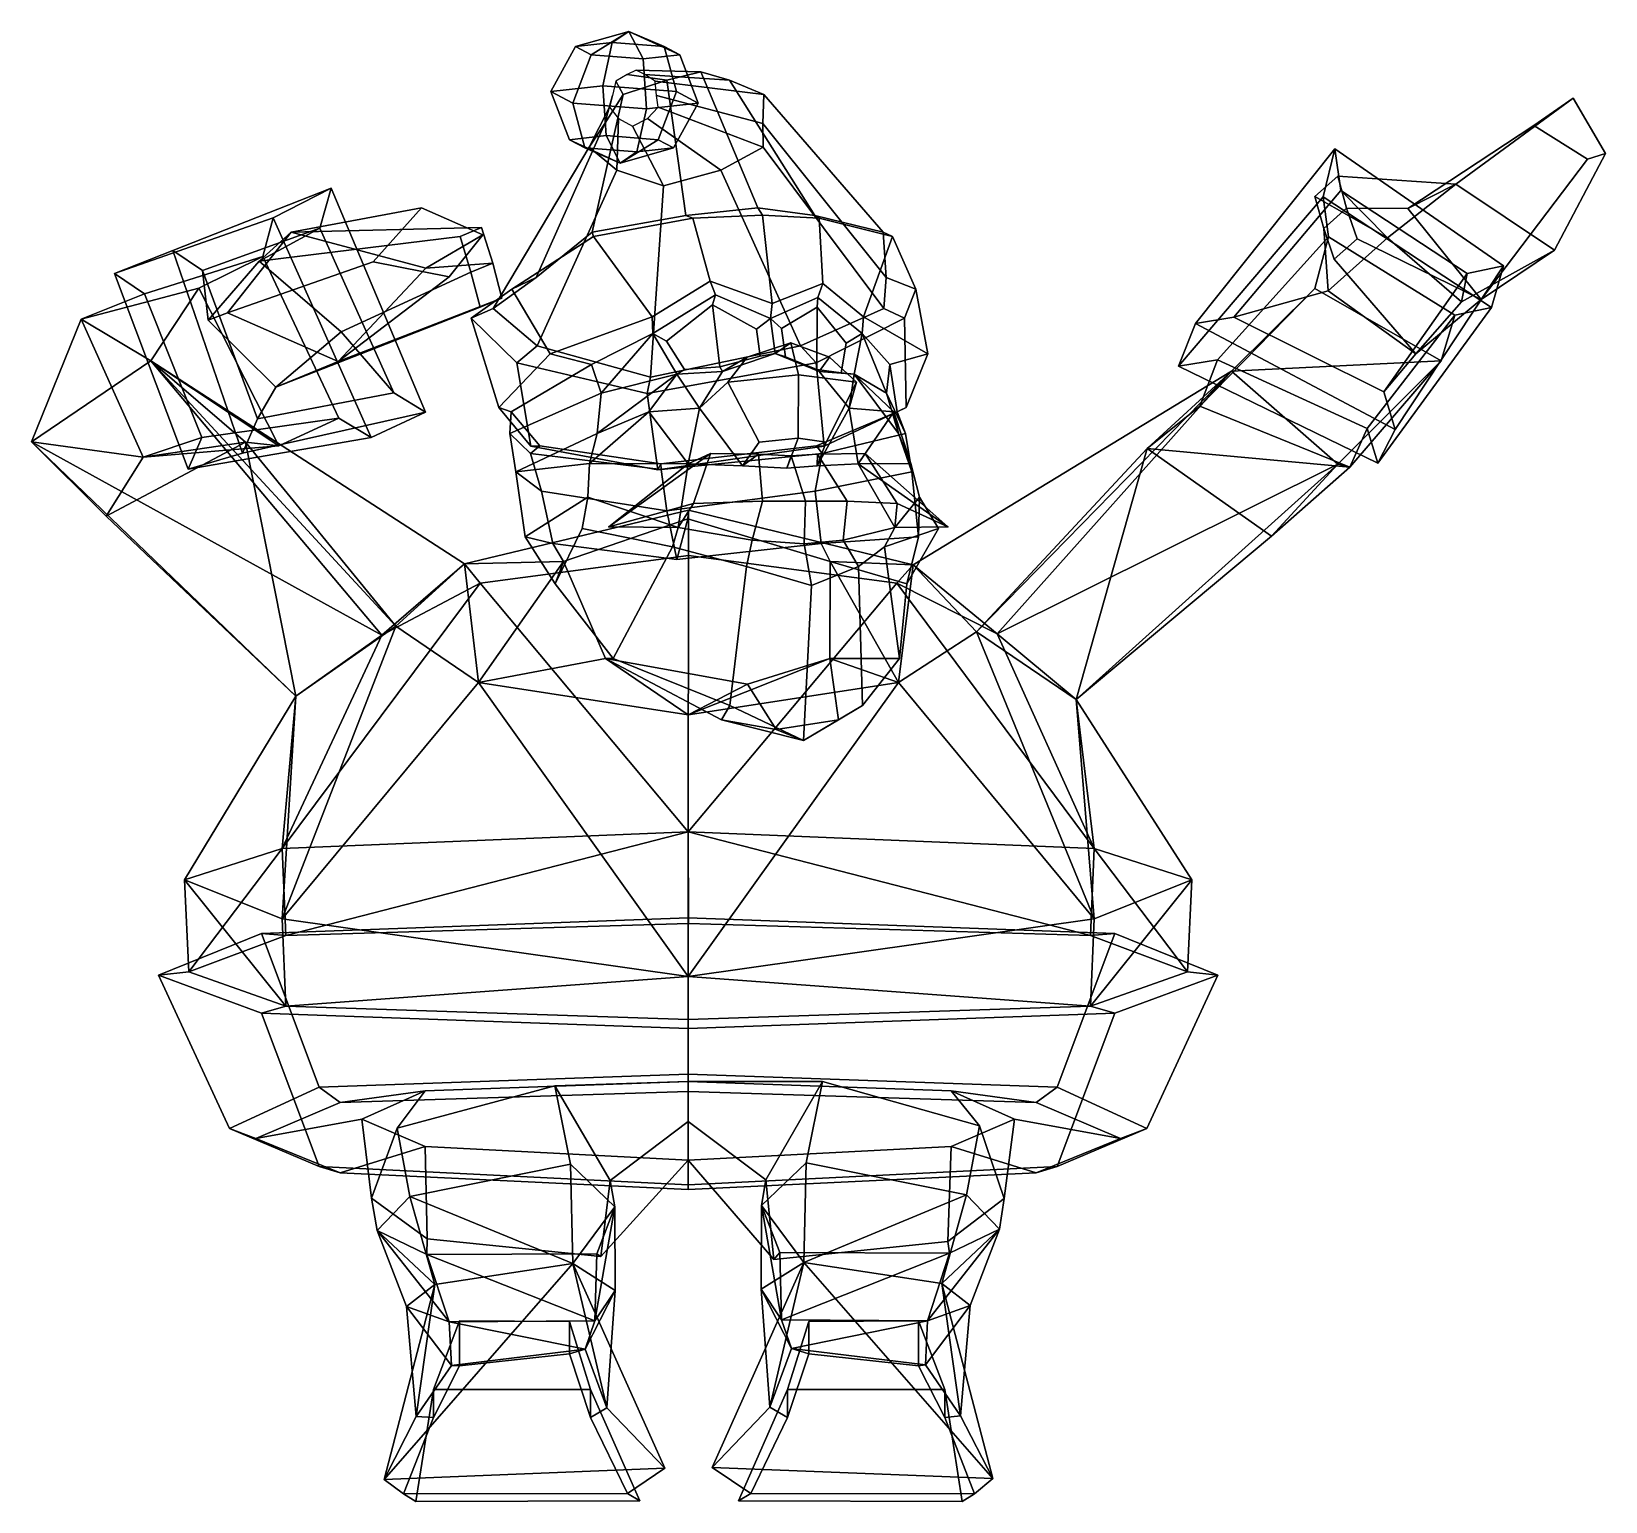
# Model space of a CAD drawing. Extents: x -199 to 273, y -153 to 288.
import ezdxf

# ---------------------------------------------------------------- set-up
doc = ezdxf.new("R2010")
doc.units = 0

msp = doc.modelspace()

# ---------------------------------------------------------------- linework, layer by layer
for p in [(-25.963408, 139.418396, 118.034439), (75.752831, 139.418396, 84.939636)]:
    msp.add_point(p)
for points in [[(-35.951122, 283.562225, -38.711441), (-24.957119, 284.786255, -50.157524), (-27.794477, 271.845337, -58.878101), (-43.342388, 270.114319, -42.69096)], [(-36.794025, 266.652283, -22.564676), (-31.320747, 281.114197, -24.480064), (-35.951122, 283.562225, -38.711441), (-43.342388, 270.114319, -42.69096)], [(-31.320747, 281.114197, -24.480064), (-19.945902, 288.11853, -34.755634), (-35.951122, 283.562225, -38.711441)], [(-19.945902, 288.11853, -34.755634), (-24.957119, 284.786255, -50.157524), (-35.951122, 283.562225, -38.711441)], [(-15.696351, 279.890198, -21.69471), (-19.945902, 288.11853, -34.755634), (-31.320747, 281.114197, -24.480064)], [(-9.332672, 283.562225, -47.372124), (-5.698225, 270.114319, -54.939011), (-27.794477, 271.845337, -58.878101), (-24.957119, 284.786255, -50.157524)], [(-19.945902, 288.11853, -34.755634), (-9.332672, 283.562225, -47.372124), (-24.957119, 284.786255, -50.157524)], [(-4.702298, 281.114197, -33.140743), (-9.332672, 283.562225, -47.372124), (-19.945902, 288.11853, -34.755634)], [(-15.696351, 279.890198, -21.69471), (-4.702298, 281.114197, -33.140743), (-19.945902, 288.11853, -34.755634)], [(0.850138, 266.652283, -34.812725), (-5.698225, 270.114319, -54.939011), (-9.332672, 283.562225, -47.372124), (-4.702298, 281.114197, -33.140743)], [(-14.69778, 264.921265, -18.625616), (-15.696351, 279.890198, -21.69471), (-31.320747, 281.114197, -24.480064), (-36.794025, 266.652283, -22.564676)], [(-14.69778, 264.921265, -18.625616), (0.850138, 266.652283, -34.812725), (-4.702298, 281.114197, -33.140743), (-15.696351, 279.890198, -21.69471)], [(-20.490242, 275.251221, -27.435873), (-23.898172, 273.167999, -26.806261), (-21.68276, 269.251221, 31.422081), (-8.62816, 273.516052, 31.888651)], [(-17.771894, 276.46698, -28.040659), (-20.490242, 275.251221, -27.435873), (-8.62816, 273.516052, 31.888651), (1.595791, 276.005035, 31.313269)], [(-17.771894, 276.46698, -28.040659), (1.595791, 276.005035, 31.313269), (10.200884, 273.516052, 25.76236), (-15.21811, 275.251221, -29.151234)], [(-15.21811, 275.251221, -29.151234), (10.200884, 273.516052, 25.76236), (20.481562, 269.251221, 17.703333), (-12.092162, 273.167999, -30.647509)], [(18.750036, 235.169708, 83.943459), (1.595791, 276.005035, 31.313269), (-8.62816, 273.516052, 31.888651), (-2.859135, 232.87384, 83.304245)], [(18.750036, 235.169708, 83.943459), (35.845871, 232.87384, 70.711029), (10.200884, 273.516052, 25.76236), (1.595791, 276.005035, 31.313269)], [(-47.760929, 214.264526, 57.985783), (-30.998922, 227.891998, 79.452774), (-21.68276, 269.251221, 31.422081), (-27.159079, 260.467041, 23.49448)], [(-37.789902, 255.652405, -44.362896), (-43.342388, 270.114319, -42.69096), (-27.794477, 271.845337, -58.878101), (-26.795897, 256.876404, -55.808979)], [(-36.794025, 266.652283, -22.564676), (-43.342388, 270.114319, -42.69096), (-37.789902, 255.652405, -44.362896), (-33.159527, 253.204346, -30.131517)], [(-30.998922, 227.891998, 79.452774), (-2.859135, 232.87384, 83.304245), (-8.62816, 273.516052, 31.888651), (-21.68276, 269.251221, 31.422081)], [(-11.171453, 255.652405, -53.023575), (-26.795897, 256.876404, -55.808979), (-27.794477, 271.845337, -58.878101), (-5.698225, 270.114319, -54.939011)], [(-23.898172, 273.167999, -26.806261), (-24.922058, 268.877228, -27.460102), (-27.159079, 260.467041, 23.49448), (-21.68276, 269.251221, 31.422081)], [(-12.092162, 273.167999, -30.647509), (20.481562, 269.251221, 17.703333), (20.244524, 260.467041, 8.071057), (-11.64905, 268.877228, -31.77866)], [(0.850138, 266.652283, -34.812725), (-6.541078, 253.204346, -38.792198), (-11.171453, 255.652405, -53.023575), (-5.698225, 270.114319, -54.939011)], [(56.331802, 227.891968, 51.038498), (20.481562, 269.251221, 17.703333), (10.200884, 273.516052, 25.76236), (35.845871, 232.87384, 70.711029)], [(57.252697, 214.264526, 23.818129), (20.244524, 260.467041, 8.071057), (20.481562, 269.251221, 17.703333), (56.331802, 227.891968, 51.038498)], [(-14.69778, 264.921265, -18.625616), (-36.794025, 266.652283, -22.564676), (-33.159527, 253.204346, -30.131517), (-17.53513, 251.980347, -27.346163)], [(-24.922058, 268.877228, -27.460102), (-25.827837, 265.416138, -27.961535), (-31.861748, 253.381348, 17.192545), (-27.159079, 260.467041, 23.49448)], [(-25.827837, 265.416138, -27.961535), (-23.121941, 262.032806, -29.620153), (-23.632622, 246.454895, 6.859118), (-31.861748, 253.381348, 17.192545)], [(-14.69778, 264.921265, -18.625616), (-17.53513, 251.980347, -27.346163), (-6.541078, 253.204346, -38.792198), (0.850138, 266.652283, -34.812725)], [(-11.211747, 265.416138, -32.717079), (20.338568, 253.381348, 0.208445), (7.604393, 246.454895, -3.304279), (-14.375578, 262.032806, -32.465904)], [(-11.64905, 268.877228, -31.77866), (20.244524, 260.467041, 8.071057), (20.338568, 253.381348, 0.208445), (-11.211747, 265.416138, -32.717079)], [(251.552094, 259.900269, 194.73558), (263.384033, 268.065033, 178.74704), (228.177902, 242.336243, 125.18074), (213.780548, 235.042969, 163.810028)], [(273.10199, 251.456757, 168.486389), (257.792389, 222.501099, 118.179802), (228.177902, 242.336243, 125.18074), (263.384033, 268.065033, 178.74704)], [(267.647644, 249.779297, 191.174179), (273.10199, 251.456757, 168.486389), (263.384033, 268.065033, 178.74704), (251.552094, 259.900269, 194.73558)], [(-60.695896, 205.01297, 39.071678), (-47.760929, 214.264526, 57.985783), (-27.159079, 260.467041, 23.49448), (-31.861748, 253.381348, 17.192545)], [(-23.121941, 262.032806, -29.620153), (-18.903021, 259.75351, -31.517149), (-9.531622, 241.788605, -2.88661), (-23.632622, 246.454895, 6.859118)], [(-14.375578, 262.032806, -32.465904), (7.604393, 246.454895, -3.304279), (-9.531622, 241.788605, -2.88661), (-18.903021, 259.75351, -31.517149)], [(56.581467, 205.01297, 0.913846), (20.338568, 253.381348, 0.208445), (20.244524, 260.467041, 8.071057), (57.252697, 214.264526, 23.818129)], [(267.647644, 249.779297, 191.174179), (251.552094, 259.900269, 194.73558), (213.780548, 235.042969, 163.810028), (235.778946, 207.675476, 146.784637)], [(-22.546337, 248.648041, -42.747993), (-37.789902, 255.652405, -44.362896), (-26.795897, 256.876404, -55.808979)], [(-33.159527, 253.204346, -30.131517), (-37.789902, 255.652405, -44.362896), (-22.546337, 248.648041, -42.747993)], [(-22.546337, 248.648041, -42.747993), (-26.795897, 256.876404, -55.808979), (-11.171453, 255.652405, -53.023575)], [(-6.541078, 253.204346, -38.792198), (-22.546337, 248.648041, -42.747993), (-11.171453, 255.652405, -53.023575)], [(-47.446213, 193.758972, 14.684131), (-60.695896, 205.01297, 39.071678), (-31.861748, 253.381348, 17.192545), (-23.632622, 246.454895, 6.859118)], [(-17.53513, 251.980347, -27.346163), (-33.159527, 253.204346, -30.131517), (-22.546337, 248.648041, -42.747993)], [(-17.53513, 251.980347, -27.346163), (-22.546337, 248.648041, -42.747993), (-6.541078, 253.204346, -38.792198)], [(31.518009, 193.758972, -11.007984), (7.604393, 246.454895, -3.304279), (20.338568, 253.381348, 0.208445), (56.581467, 205.01297, 0.913846)], [(144.927261, 187.713654, 112.695503), (150.013458, 200.457581, 142.844879), (191.863647, 252.878021, 114.101646), (188.325272, 238.468597, 85.303864)], [(150.013458, 200.457581, 142.844879), (161.553864, 202.343811, 140.444336), (193.675583, 240.353882, 119.117065), (191.863647, 252.878021, 114.101646)], [(242.46167, 217.797363, 122.676926), (238.885941, 205.336731, 92.198036), (188.325272, 238.468597, 85.303864), (191.863647, 252.878021, 114.101646)], [(242.46167, 217.797363, 122.676926), (191.863647, 252.878021, 114.101646), (193.675583, 240.353882, 119.117065), (231.590378, 215.480042, 125.165581)], [(267.647644, 249.779297, 191.174179), (235.778946, 207.675476, 146.784637), (257.792389, 222.501099, 118.179802), (273.10199, 251.456757, 168.486389)], [(-13.442734, 184.400635, -15.000404), (-47.446213, 193.758972, 14.684131), (-23.632622, 246.454895, 6.859118), (-9.531622, 241.788605, -2.88661)], [(-13.442734, 184.400635, -15.000404), (-9.531622, 241.788605, -2.88661), (7.604393, 246.454895, -3.304279), (31.518009, 193.758972, -11.007984)], [(-156.832352, 222.367035, 141.73111), (-109.33242, 241.126312, 106.288246), (-126.724213, 232.151001, 80.472885), (-174.358047, 215.519501, 114.473511)], [(-156.832352, 222.367035, 141.73111), (-147.961304, 216.38205, 137.828156), (-112.685654, 229.049591, 111.59864), (-109.33242, 241.126312, 106.288246)], [(-97.337936, 166.227997, 79.872833), (-126.724213, 232.151001, 80.472885), (-109.33242, 241.126312, 106.288246), (-81.050407, 173.86792, 107.686668)], [(-81.050407, 173.86792, 107.686668), (-109.33242, 241.126312, 106.288246), (-112.685654, 229.049591, 111.59864), (-90.550743, 179.64032, 112.036911)], [(195.369736, 235.141724, 178.241043), (192.754929, 244.672363, 172.617889), (185.865372, 238.568634, 163.521698), (188.572189, 229.02063, 169.060867)], [(192.754929, 244.672363, 172.617889), (228.177902, 242.336243, 125.18074), (207.659531, 226.208801, 104.443619), (185.865372, 238.568634, 163.521698)], [(195.369736, 235.141724, 178.241043), (213.780548, 235.042969, 163.810028), (228.177902, 242.336243, 125.18074), (192.754929, 244.672363, 172.617889)], [(257.792389, 222.501099, 118.179802), (229.8414, 206.972565, 102.564171), (207.659531, 226.208801, 104.443619), (228.177902, 242.336243, 125.18074)], [(144.927261, 187.713654, 112.695503), (188.325272, 238.468597, 85.303864), (189.976761, 226.500427, 90.10778), (156.680084, 189.596863, 110.266678)], [(189.856552, 210.332275, 130.386566), (207.659531, 226.208801, 104.443619), (193.675583, 240.353882, 119.117065), (161.553864, 202.343811, 140.444336)], [(188.572189, 229.02063, 169.060867), (185.865372, 238.568634, 163.521698), (207.659531, 226.208801, 104.443619), (189.856552, 210.332275, 130.386566)], [(238.885941, 205.336731, 92.198036), (227.860886, 202.947662, 94.738297), (189.976761, 226.500427, 90.10778), (188.325272, 238.468597, 85.303864)], [(229.8414, 206.972565, 102.564171), (231.590378, 215.480042, 125.165581), (193.675583, 240.353882, 119.117065), (207.659531, 226.208801, 104.443619)], [(-174.358047, 215.519501, 114.473511), (-126.724213, 232.151001, 80.472885), (-129.86084, 220.583588, 85.512657), (-165.367188, 209.4104, 110.529442)], [(-96.751877, 219.034973, 208.991348), (-82.178177, 235.229706, 208.046371), (-121.26741, 227.912659, 151.572632), (-140.392456, 203.693359, 170.733063)], [(-97.337936, 166.227997, 79.872833), (-107.018623, 172.068359, 84.316811), (-129.86084, 220.583588, 85.512657), (-126.724213, 232.151001, 80.472885)], [(-63.787167, 227.092529, 200.440552), (-80.887787, 217.080902, 149.368973), (-121.26741, 227.912659, 151.572632), (-82.178177, 235.229706, 208.046371)], [(-73.895844, 214.5177, 211.111679), (-63.787167, 227.092529, 200.440552), (-82.178177, 235.229706, 208.046371), (-96.751877, 219.034973, 208.991348)], [(-0.799409, 232.063049, 88.342857), (-2.859135, 232.87384, 83.304245), (-30.998922, 227.891998, 79.452774), (-30.592291, 226.606476, 84.832123)], [(4.424815, 213.192566, 96.565323), (-0.799409, 232.063049, 88.342857), (-30.592291, 226.606476, 84.832123), (-12.971241, 202.47403, 92.761864)], [(20.109034, 232.993958, 88.120308), (18.750036, 235.169708, 83.943459), (-2.859135, 232.87384, 83.304245), (-0.799409, 232.063049, 88.342857)], [(23.026712, 206.49411, 97.087746), (20.109034, 232.993958, 88.120308), (-0.799409, 232.063049, 88.342857), (4.424815, 213.192566, 96.565323)], [(20.109034, 232.993958, 88.120308), (37.145386, 232.063049, 75.996986), (35.845871, 232.87384, 70.711029), (18.750036, 235.169708, 83.943459)], [(23.026712, 206.49411, 97.087746), (38.237701, 212.455444, 85.846298), (37.145386, 232.063049, 75.996986), (20.109034, 232.993958, 88.120308)], [(37.145386, 232.063049, 75.996986), (59.168423, 226.606445, 55.627216), (56.331802, 227.891968, 51.038498), (35.845871, 232.87384, 70.711029)], [(38.237701, 212.455444, 85.846298), (50.439991, 202.47403, 72.130135), (59.168423, 226.606445, 55.627216), (37.145386, 232.063049, 75.996986)], [(198.548859, 225.911743, 183.27504), (195.369736, 235.141724, 178.241043), (188.572189, 229.02063, 169.060867), (191.647568, 219.788513, 174.14447)], [(198.548859, 225.911743, 183.27504), (235.778946, 207.675476, 146.784637), (213.780548, 235.042969, 163.810028), (195.369736, 235.141724, 178.241043)], [(-146.263474, 201.529358, 132.596161), (-130.882889, 219.166199, 117.384453), (-112.685654, 229.049591, 111.59864), (-147.961304, 216.38205, 137.828156)], [(-140.392456, 203.693359, 170.733063), (-121.26741, 227.912659, 151.572632), (-130.882889, 219.166199, 117.384453), (-146.263474, 201.529358, 132.596161)], [(-64.161552, 229.312134, 135.840836), (-70.624504, 226.604767, 124.961372), (-130.882889, 219.166199, 117.384453), (-121.26741, 227.912659, 151.572632)], [(-106.30883, 197.936951, 109.453758), (-90.550743, 179.64032, 112.036911), (-112.685654, 229.049591, 111.59864), (-130.882889, 219.166199, 117.384453)], [(-60.779289, 218.58551, 137.51123), (-64.161552, 229.312134, 135.840836), (-121.26741, 227.912659, 151.572632), (-80.887787, 217.080902, 149.368973)], [(-73.895844, 214.5177, 211.111679), (-107.200272, 189.110352, 156.302429), (-80.887787, 217.080902, 149.368973), (-63.787167, 227.092529, 200.440552)], [(-60.779289, 218.58551, 137.51123), (-67.355263, 215.856628, 126.682571), (-70.624504, 226.604767, 124.961372), (-64.161552, 229.312134, 135.840836)], [(-30.592291, 226.606476, 84.832123), (-30.998922, 227.891998, 79.452774), (-47.760929, 214.264526, 57.985783), (-55.13361, 210.829346, 62.910789)], [(59.168423, 226.606445, 55.627216), (66.111877, 210.829346, 23.461872), (57.252697, 214.264526, 23.818129), (56.331802, 227.891968, 51.038498)], [(191.647568, 219.788513, 174.14447), (188.572189, 229.02063, 169.060867), (189.856552, 210.332275, 130.386566), (216.133423, 191.419983, 125.332909)], [(-152.253784, 156.782837, 116.469276), (-135.923782, 161.588318, 146.098541), (-156.832352, 222.367035, 141.73111), (-174.358047, 215.519501, 114.473511)], [(-135.923782, 161.588318, 146.098541), (-131.420151, 171.835754, 140.563721), (-147.961304, 216.38205, 137.828156), (-156.832352, 222.367035, 141.73111)], [(-67.355263, 215.856628, 126.682571), (-106.30883, 197.936951, 109.453758), (-130.882889, 219.166199, 117.384453), (-70.624504, 226.604767, 124.961372)], [(-12.971241, 202.47403, 92.761864), (-30.592291, 226.606476, 84.832123), (-55.13361, 210.829346, 62.910789), (-43.556625, 191.339111, 85.039993)], [(50.439991, 202.47403, 72.130135), (69.77298, 191.339111, 48.166618), (66.111877, 210.829346, 23.461872), (59.168423, 226.606445, 55.627216)], [(185.844055, 211.021606, 57.695213), (151.364822, 175.695129, 77.355469), (156.680084, 189.596863, 110.266678), (189.976761, 226.500427, 90.10778)], [(227.860886, 202.947662, 94.738297), (223.793579, 189.280029, 61.554836), (185.844055, 211.021606, 57.695213), (189.976761, 226.500427, 90.10778)], [(198.548859, 225.911743, 183.27504), (191.647568, 219.788513, 174.14447), (216.133423, 191.419983, 125.332909), (235.778946, 207.675476, 146.784637)], [(235.778946, 207.675476, 146.784637), (216.133423, 191.419983, 125.332909), (229.8414, 206.972565, 102.564171), (257.792389, 222.501099, 118.179802)], [(-165.367188, 209.4104, 110.529442), (-129.86084, 220.583588, 85.512657), (-149.051025, 211.124329, 56.366371), (-184.349777, 201.80719, 80.757942)], [(-149.051025, 211.124329, 56.366371), (-129.86084, 220.583588, 85.512657), (-107.018623, 172.068359, 84.316811), (-124.978241, 163.810455, 54.085747)], [(-73.895844, 214.5177, 211.111679), (-96.751877, 219.034973, 208.991348), (-140.392456, 203.693359, 170.733063), (-107.200272, 189.110352, 156.302429)], [(-58.121632, 208.130554, 139.577957), (-60.779289, 218.58551, 137.51123), (-80.887787, 217.080902, 149.368973), (-107.200272, 189.110352, 156.302429)], [(-58.121632, 208.130554, 139.577957), (-64.613922, 205.413269, 128.67128), (-67.355263, 215.856628, 126.682571), (-60.779289, 218.58551, 137.51123)], [(204.776154, 158.608582, 116.602448), (238.885941, 205.336731, 92.198036), (242.46167, 217.797363, 122.676926), (209.95903, 168.708191, 148.832718)], [(209.95903, 168.708191, 148.832718), (242.46167, 217.797363, 122.676926), (231.590378, 215.480042, 125.165581), (206.568573, 179.947632, 144.57753)], [(-152.253784, 156.782837, 116.469276), (-174.358047, 215.519501, 114.473511), (-165.367188, 209.4104, 110.529442), (-148.072754, 166.262878, 111.339851)], [(-125.878021, 181.366272, 127.024582), (-146.263474, 201.529358, 132.596161), (-147.961304, 216.38205, 137.828156), (-131.420151, 171.835754, 140.563721)], [(-64.613922, 205.413269, 128.67128), (-125.878021, 181.366272, 127.024582), (-106.30883, 197.936951, 109.453758), (-67.355263, 215.856628, 126.682571)], [(-55.13361, 210.829346, 62.910789), (-47.760929, 214.264526, 57.985783), (-60.695896, 205.01297, 39.071678), (-67.332924, 202.045624, 40.459824)], [(4.424815, 213.192566, 96.565323), (-12.971241, 202.47403, 92.761864), (-12.764724, 197.465332, 92.423622), (5.973932, 209.040161, 96.112175)], [(23.026712, 206.49411, 97.087746), (4.424815, 213.192566, 96.565323), (5.973932, 209.040161, 96.112175), (22.498066, 201.997314, 95.462959)], [(66.111877, 210.829346, 23.461872), (62.764626, 202.045593, -1.869237), (56.581467, 205.01297, 0.913846), (57.252697, 214.264526, 23.818129)], [(216.133423, 191.419983, 125.332909), (206.568573, 179.947632, 144.57753), (231.590378, 215.480042, 125.165581), (229.8414, 206.972565, 102.564171)], [(-184.349777, 201.80719, 80.757942), (-149.051025, 211.124329, 56.366371), (-163.431305, 189.297363, 9.619323)], [(-165.754318, 160.345703, 80.310242), (-148.072754, 166.262878, 111.339851), (-165.367188, 209.4104, 110.529442), (-184.349777, 201.80719, 80.757942)], [(-124.978241, 163.810455, 54.085747), (-163.431305, 189.297363, 9.619323), (-149.051025, 211.124329, 56.366371)], [(-58.121632, 208.130554, 139.577957), (-107.200272, 189.110352, 156.302429), (-125.878021, 181.366272, 127.024582), (-64.613922, 205.413269, 128.67128)], [(-43.556625, 191.339111, 85.039993), (-55.13361, 210.829346, 62.910789), (-67.332924, 202.045624, 40.459824), (-58.997234, 175.321198, 52.785614)], [(5.158547, 206.059479, 94.466522), (5.973932, 209.040161, 96.112175), (-12.764724, 197.465332, 92.423622), (-8.720518, 195.23233, 91.488487)], [(5.158547, 206.059479, 94.466522), (18.300829, 198.826508, 94.479553), (22.498066, 201.997314, 95.462959), (5.973932, 209.040161, 96.112175)], [(23.026712, 206.49411, 97.087746), (22.498066, 201.997314, 95.462959), (36.711391, 208.295227, 86.369553), (38.237701, 212.455444, 85.846298)], [(36.571854, 205.35321, 84.255844), (36.711391, 208.295227, 86.369553), (22.498066, 201.997314, 95.462959), (25.799875, 198.99353, 92.188065)], [(36.571854, 205.35321, 84.255844), (45.251499, 194.555786, 71.312683), (50.073975, 197.465332, 71.978172), (36.711391, 208.295227, 86.369553)], [(38.237701, 212.455444, 85.846298), (36.711391, 208.295227, 86.369553), (50.073975, 197.465332, 71.978172), (50.439991, 202.47403, 72.130135)], [(69.77298, 191.339111, 48.166618), (63.277782, 175.321167, 13.001725), (62.764626, 202.045593, -1.869237), (66.111877, 210.829346, 23.461872)], [(151.364822, 175.695129, 77.355469), (185.844055, 211.021606, 57.695213), (160.833786, 186.19696, 18.206865)], [(223.793579, 189.280029, 61.554836), (160.833786, 186.19696, 18.206865), (185.844055, 211.021606, 57.695213)], [(216.133423, 191.419983, 125.332909), (189.856552, 210.332275, 130.386566), (161.553864, 202.343811, 140.444336), (206.568573, 179.947632, 144.57753)], [(-107.200272, 189.110352, 156.302429), (-140.392456, 203.693359, 170.733063), (-146.263474, 201.529358, 132.596161), (-125.878021, 181.366272, 127.024582)], [(-67.332924, 202.045624, 40.459824), (-60.695896, 205.01297, 39.071678), (-47.446213, 193.758972, 14.684131), (-53.567886, 188.658569, 14.246729)], [(7.275013, 187.452759, 97.981972), (5.158547, 206.059479, 94.466522), (-8.720518, 195.23233, 91.488487), (-3.242964, 186.716309, 95.868622)], [(18.300829, 198.826508, 94.479553), (5.158547, 206.059479, 94.466522), (7.275013, 187.452759, 97.981972), (19.394369, 190.658264, 97.84053)], [(25.799875, 198.99353, 92.188065), (26.989008, 190.529236, 95.842842), (36.383125, 186.688171, 88.053551), (36.571854, 205.35321, 84.255844)], [(62.764626, 202.045593, -1.869237), (36.210278, 188.658569, -14.963853), (31.518009, 193.758972, -11.007984), (56.581467, 205.01297, 0.913846)], [(36.383125, 186.688171, 88.053551), (43.738686, 185.633057, 78.875565), (45.251499, 194.555786, 71.312683), (36.571854, 205.35321, 84.255844)], [(204.776154, 158.608582, 116.602448), (201.623215, 169.011719, 112.665916), (227.860886, 202.947662, 94.738297), (238.885941, 205.336731, 92.198036)], [(-184.349777, 201.80719, 80.757942), (-163.431305, 189.297363, 9.619323), (-199.239136, 164.976105, 7.970824)], [(-165.754318, 160.345703, 80.310242), (-184.349777, 201.80719, 80.757942), (-199.239136, 164.976105, 7.970824)], [(-58.997234, 175.321198, 52.785614), (-67.332924, 202.045624, 40.459824), (-53.567886, 188.658569, 14.246729), (-49.421162, 163.718536, 24.015547)], [(-31.191227, 188.137512, 82.606567), (-12.764724, 197.465332, 92.423622), (-12.971241, 202.47403, 92.761864), (-43.556625, 191.339111, 85.039993)], [(19.394369, 190.658264, 97.84053), (23.894039, 191.436829, 99.753456), (22.498066, 201.997314, 95.462959), (18.300829, 198.826508, 94.479553)], [(26.989008, 190.529236, 95.842842), (25.799875, 198.99353, 92.188065), (22.498066, 201.997314, 95.462959), (23.894039, 191.436829, 99.753456)], [(63.277782, 175.321167, 13.001725), (38.605782, 163.718506, -4.625251), (36.210278, 188.658569, -14.963853), (62.764626, 202.045593, -1.869237)], [(58.34309, 188.137482, 53.475327), (69.77298, 191.339111, 48.166618), (50.439991, 202.47403, 72.130135), (50.073975, 197.465332, 71.978172)], [(204.776154, 158.608582, 116.602448), (209.95903, 168.708191, 148.832718), (150.013458, 200.457581, 142.844879), (144.927261, 187.713654, 112.695503)], [(209.95903, 168.708191, 148.832718), (206.568573, 179.947632, 144.57753), (161.553864, 202.343811, 140.444336), (150.013458, 200.457581, 142.844879)], [(196.372299, 157.400146, 78.782494), (223.793579, 189.280029, 61.554836), (227.860886, 202.947662, 94.738297), (201.623215, 169.011719, 112.665916)], [(-125.878021, 181.366272, 127.024582), (-131.420151, 171.835754, 140.563721), (-90.550743, 179.64032, 112.036911), (-106.30883, 197.936951, 109.453758)], [(-53.567886, 188.658569, 14.246729), (-47.446213, 193.758972, 14.684131), (-13.442734, 184.400635, -15.000404), (-14.433419, 179.515503, -18.045258)], [(-28.290569, 179.592773, 84.964264), (-12.764724, 197.465332, 92.423622), (-31.191227, 188.137512, 82.606567)], [(-5.545438, 185.32843, 98.223763), (-12.764724, 197.465332, 92.423622), (-28.290569, 179.592773, 84.964264)], [(36.210278, 188.658569, -14.963853), (-14.433419, 179.515503, -18.045258), (-13.442734, 184.400635, -15.000404), (31.518009, 193.758972, -11.007984)], [(-3.242964, 186.716309, 95.868622), (-8.720518, 195.23233, 91.488487), (-12.764724, 197.465332, 92.423622), (-5.545438, 185.32843, 98.223763)], [(28.634365, 194.679077, 113.463898), (23.894039, 191.436829, 99.753456), (8.173409, 186.120056, 100.63385), (15.539641, 190.39679, 115.175934)], [(30.971468, 185.046631, 120.646942), (28.634365, 194.679077, 113.463898), (15.539641, 190.39679, 115.175934), (9.768861, 182.851013, 120.961258)], [(28.634365, 194.679077, 113.463898), (40.22945, 190.39679, 107.142761), (37.122913, 186.120056, 91.214722), (23.894039, 191.436829, 99.753456)], [(30.971468, 185.046631, 120.646942), (48.299671, 182.851013, 108.424721), (40.22945, 190.39679, 107.142761), (28.634365, 194.679077, 113.463898)], [(43.738686, 185.633057, 78.875565), (47.649868, 185.32843, 80.915924), (50.073975, 197.465332, 71.978172), (45.251499, 194.555786, 71.312683)], [(47.649868, 185.32843, 80.915924), (57.385124, 179.592773, 57.088478), (50.073975, 197.465332, 71.978172)], [(57.385124, 179.592773, 57.088478), (58.34309, 188.137482, 53.475327), (50.073975, 197.465332, 71.978172)], [(-94.120323, 106.974518, -34.266731), (-199.239136, 164.976105, 7.970824), (-163.431305, 189.297363, 9.619323)], [(-89.87104, 109.675415, 43.392479), (-69.263672, 128.384094, -7.524979), (-163.431305, 189.297363, 9.619323)], [(-89.87104, 109.675415, 43.392479), (-163.431305, 189.297363, 9.619323), (-134.976593, 164.890808, 46.469345)], [(-94.120323, 106.974518, -34.266731), (-163.431305, 189.297363, 9.619323), (-69.263672, 128.384094, -7.524979)], [(-124.978241, 163.810455, 54.085747), (-134.976593, 164.890808, 46.469345), (-163.431305, 189.297363, 9.619323)], [(-43.556625, 191.339111, 85.039993), (-58.997234, 175.321198, 52.785614), (-55.271378, 173.933105, 53.249348), (-31.191227, 188.137512, 82.606567)], [(9.768861, 182.851013, 120.961258), (15.539641, 190.39679, 115.175934), (8.173409, 186.120056, 100.63385), (1.267743, 175.069061, 106.525848)], [(7.275013, 187.452759, 97.981972), (8.173409, 186.120056, 100.63385), (23.894039, 191.436829, 99.753456), (19.394369, 190.658264, 97.84053)], [(36.383125, 186.688171, 88.053551), (26.989008, 190.529236, 95.842842), (23.894039, 191.436829, 99.753456), (37.122913, 186.120056, 91.214722)], [(48.299671, 182.851013, 108.424721), (46.173515, 175.069061, 91.915131), (37.122913, 186.120056, 91.214722), (40.22945, 190.39679, 107.142761)], [(69.77298, 191.339111, 48.166618), (58.34309, 188.137482, 53.475327), (60.538143, 173.933075, 15.5691), (63.277782, 175.321167, 13.001725)], [(204.776154, 158.608582, 116.602448), (144.927261, 187.713654, 112.695503), (156.680084, 189.596863, 110.266678), (201.623215, 169.011719, 112.665916)], [(151.364822, 175.695129, 77.355469), (196.372299, 157.400146, 78.782494), (201.623215, 169.011719, 112.665916), (156.680084, 189.596863, 110.266678)], [(223.793579, 189.280029, 61.554836), (192.738113, 158.224976, 10.307964), (160.833786, 186.19696, 18.206865)], [(196.372299, 157.400146, 78.782494), (192.738113, 158.224976, 10.307964), (223.793579, 189.280029, 61.554836)], [(-31.191227, 188.137512, 82.606567), (-55.271378, 173.933105, 53.249348), (-55.719292, 167.458862, 56.873341), (-28.290569, 179.592773, 84.964264)], [(-49.421162, 163.718536, 24.015547), (-53.567886, 188.658569, 14.246729), (-14.433419, 179.515503, -18.045258), (-11.296726, 156.576477, -8.40469)], [(-29.520704, 167.428284, 89.299911), (-5.545438, 185.32843, 98.223763), (-28.290569, 179.592773, 84.964264)], [(-13.947051, 173.973206, 108.399422), (-5.545438, 185.32843, 98.223763), (-29.520704, 167.428284, 89.299911)], [(38.605782, 163.718506, -4.625251), (-11.296726, 156.576477, -8.40469), (-14.433419, 179.515503, -18.045258), (36.210278, 188.658569, -14.963853)], [(-13.947051, 173.973206, 108.399422), (1.267743, 175.069061, 106.525848), (-5.545438, 185.32843, 98.223763)], [(7.275013, 187.452759, 97.981972), (-3.242964, 186.716309, 95.868622), (-5.545438, 185.32843, 98.223763), (8.173409, 186.120056, 100.63385)], [(1.267743, 175.069061, 106.525848), (8.173409, 186.120056, 100.63385), (-5.545438, 185.32843, 98.223763)], [(30.832495, 166.075378, 120.21981), (30.971468, 185.046631, 120.646942), (9.768861, 182.851013, 120.961258), (19.151443, 164.913483, 118.471992)], [(30.832495, 166.075378, 120.21981), (39.248665, 164.913483, 111.933083), (48.299671, 182.851013, 108.424721), (30.971468, 185.046631, 120.646942)], [(36.383125, 186.688171, 88.053551), (37.122913, 186.120056, 91.214722), (47.649868, 185.32843, 80.915924), (43.738686, 185.633057, 78.875565)], [(46.173515, 175.069061, 91.915131), (47.649868, 185.32843, 80.915924), (37.122913, 186.120056, 91.214722)], [(59.577827, 173.973206, 84.477074), (47.649868, 185.32843, 80.915924), (46.173515, 175.069061, 91.915131)], [(59.577827, 173.973206, 84.477074), (60.930996, 167.428284, 59.870182), (47.649868, 185.32843, 80.915924)], [(60.930996, 167.428284, 59.870182), (57.385124, 179.592773, 57.088478), (47.649868, 185.32843, 80.915924)], [(58.34309, 188.137482, 53.475327), (57.385124, 179.592773, 57.088478), (63.03278, 167.458832, 18.235689), (60.538143, 173.933075, 15.5691)], [(84.319771, 107.925964, 43.377975), (160.833786, 186.19696, 18.206865), (65.315598, 128.096497, -7.980006)], [(90.584198, 107.318604, -35.080936), (65.315598, 128.096497, -7.980006), (160.833786, 186.19696, 18.206865)], [(84.319771, 107.925964, 43.377975), (135.605026, 162.980286, 57.748024), (160.833786, 186.19696, 18.206865)], [(90.584198, 107.318604, -35.080936), (160.833786, 186.19696, 18.206865), (192.738113, 158.224976, 10.307964)], [(151.364822, 175.695129, 77.355469), (160.833786, 186.19696, 18.206865), (135.605026, 162.980286, 57.748024)], [(-135.923782, 161.588318, 146.098541), (-81.050407, 173.86792, 107.686668), (-90.550743, 179.64032, 112.036911), (-131.420151, 171.835754, 140.563721)], [(-28.290569, 179.592773, 84.964264), (-55.719292, 167.458862, 56.873341), (-53.868076, 155.939209, 62.635426), (-29.520704, 167.428284, 89.299911)], [(19.151443, 164.913483, 118.471992), (9.768861, 182.851013, 120.961258), (1.267743, 175.069061, 106.525848), (14.139259, 157.797485, 107.886833)], [(39.248665, 164.913483, 111.933083), (36.567173, 157.797485, 100.5896), (46.173515, 175.069061, 91.915131), (48.299671, 182.851013, 108.424721)], [(57.385124, 179.592773, 57.088478), (60.930996, 167.428284, 59.870182), (64.926605, 155.939209, 23.983912), (63.03278, 167.458832, 18.235689)], [(-58.997234, 175.321198, 52.785614), (-49.421162, 163.718536, 24.015547), (-46.646965, 163.771667, 23.94569), (-55.271378, 173.933105, 53.249348)], [(-2.195008, 158.365479, 106.304352), (1.267743, 175.069061, 106.525848), (-13.947051, 173.973206, 108.399422)], [(14.139259, 157.797485, 107.886833), (1.267743, 175.069061, 106.525848), (-2.195008, 158.365479, 106.304352)], [(63.277782, 175.321167, 13.001725), (60.538143, 173.933075, 15.5691), (36.321617, 163.771667, -3.049299), (38.605782, 163.718506, -4.625251)], [(36.567173, 157.797485, 100.5896), (48.842968, 158.365479, 89.698433), (46.173515, 175.069061, 91.915131)], [(48.842968, 158.365479, 89.698433), (59.577827, 173.973206, 84.477074), (46.173515, 175.069061, 91.915131)], [(196.372299, 157.400146, 78.782494), (151.364822, 175.695129, 77.355469), (135.605026, 162.980286, 57.748024)], [(-124.978241, 163.810455, 54.085747), (-107.018623, 172.068359, 84.316811), (-148.072754, 166.262878, 111.339851), (-165.754318, 160.345703, 80.310242)], [(-152.253784, 156.782837, 116.469276), (-97.337936, 166.227997, 79.872833), (-81.050407, 173.86792, 107.686668), (-135.923782, 161.588318, 146.098541)], [(-152.253784, 156.782837, 116.469276), (-148.072754, 166.262878, 111.339851), (-107.018623, 172.068359, 84.316811), (-97.337936, 166.227997, 79.872833)], [(-55.719292, 167.458862, 56.873341), (-55.271378, 173.933105, 53.249348), (-46.646965, 163.771667, 23.94569), (-49.452354, 161.496765, 23.009678)], [(-31.812853, 158.443909, 92.446663), (-13.947051, 173.973206, 108.399422), (-29.520704, 167.428284, 89.299911)], [(-2.195008, 158.365479, 106.304352), (-13.947051, 173.973206, 108.399422), (-31.812853, 158.443909, 92.446663)], [(63.03278, 167.458832, 18.235689), (38.039104, 161.496765, -5.456893), (36.321617, 163.771667, -3.049299), (60.538143, 173.933075, 15.5691)], [(48.842968, 158.365479, 89.698433), (64.635956, 158.443909, 61.065689), (59.577827, 173.973206, 84.477074)], [(64.635956, 158.443909, 61.065689), (60.930996, 167.428284, 59.870182), (59.577827, 173.973206, 84.477074)], [(-53.868076, 155.939209, 62.635426), (-55.719292, 167.458862, 56.873341), (-49.452354, 161.496765, 23.009678), (-46.142712, 150.210297, 24.058168)], [(-29.520704, 167.428284, 89.299911), (-53.868076, 155.939209, 62.635426), (-31.812853, 158.443909, 92.446663)], [(30.832495, 166.075378, 120.21981), (19.151443, 164.913483, 118.471992), (14.139259, 157.797485, 107.886833), (27.402752, 157.080139, 110.537422)], [(30.832495, 166.075378, 120.21981), (27.402752, 157.080139, 110.537422), (36.567173, 157.797485, 100.5896), (39.248665, 164.913483, 111.933083)], [(64.926605, 155.939209, 23.983912), (35.980083, 150.210297, -2.661632), (38.039104, 161.496765, -5.456893), (63.03278, 167.458832, 18.235689)], [(60.930996, 167.428284, 59.870182), (64.635956, 158.443909, 61.065689), (64.926605, 155.939209, 23.983912)], [(-119.876938, 88.627914, 9.21231), (-199.239136, 164.976105, 7.970824), (-94.120323, 106.974518, -34.266731)], [(-176.783234, 142.647705, 39.544746), (-199.239136, 164.976105, 7.970824), (-119.876938, 88.627914, 9.21231)], [(-165.754318, 160.345703, 80.310242), (-199.239136, 164.976105, 7.970824), (-176.783234, 142.647705, 39.544746)], [(-176.783234, 142.647705, 39.544746), (-119.876938, 88.627914, 9.21231), (-134.976593, 164.890808, 46.469345)], [(-165.754318, 160.345703, 80.310242), (-176.783234, 142.647705, 39.544746), (-134.976593, 164.890808, 46.469345)], [(-165.754318, 160.345703, 80.310242), (-134.976593, 164.890808, 46.469345), (-124.978241, 163.810455, 54.085747)], [(-119.876938, 88.627914, 9.21231), (-89.87104, 109.675415, 43.392479), (-134.976593, 164.890808, 46.469345)], [(-49.452354, 161.496765, 23.009678), (-46.646965, 163.771667, 23.94569), (-10.35957, 158.324707, -5.524357), (-10.267829, 156.687897, -5.242394)], [(-46.142712, 150.210297, 24.058168), (-49.452354, 161.496765, 23.009678), (-10.267829, 156.687897, -5.242394), (-8.550637, 144.310913, 0.035345)], [(-49.421162, 163.718536, 24.015547), (-11.296726, 156.576477, -8.40469), (-10.35957, 158.324707, -5.524357), (-46.646965, 163.771667, 23.94569)], [(-0.529434, 146.43515, 128.41246), (4.491219, 161.452881, 118.989136), (-25.963408, 139.418396, 118.034439)], [(4.491219, 161.452881, 118.989136), (-2.195008, 158.365479, 106.304352), (-25.963408, 139.418396, 118.034439)], [(38.605782, 163.718506, -4.625251), (36.321617, 163.771667, -3.049299), (-10.35957, 158.324707, -5.524357), (-11.296726, 156.576477, -8.40469)], [(38.039104, 161.496765, -5.456893), (-10.267829, 156.687897, -5.242394), (-10.35957, 158.324707, -5.524357), (36.321617, 163.771667, -3.049299)], [(35.980083, 150.210297, -2.661632), (-8.550637, 144.310913, 0.035345), (-10.267829, 156.687897, -5.242394), (38.039104, 161.496765, -5.456893)], [(4.491219, 161.452881, 118.989136), (18.924519, 161.247101, 114.49556), (14.139259, 157.797485, 107.886833), (-2.195008, 158.365479, 106.304352)], [(18.924519, 161.247101, 114.49556), (4.491219, 161.452881, 118.989136), (-0.529434, 146.43515, 128.41246), (20.110443, 147.133118, 131.306686)], [(28.718359, 160.803223, 114.580925), (27.402752, 157.080139, 110.537422), (14.139259, 157.797485, 107.886833), (18.924519, 161.247101, 114.49556)], [(20.110443, 147.133118, 131.306686), (33.041195, 147.159851, 127.867073), (28.718359, 160.803223, 114.580925), (18.924519, 161.247101, 114.49556)], [(28.718359, 160.803223, 114.580925), (36.586887, 161.247101, 108.748863), (36.567173, 157.797485, 100.5896), (27.402752, 157.080139, 110.537422)], [(45.520267, 147.133118, 123.039238), (36.586887, 161.247101, 108.748863), (28.718359, 160.803223, 114.580925), (33.041195, 147.159851, 127.867073)], [(50.901024, 161.452881, 103.889053), (48.842968, 158.365479, 89.698433), (36.567173, 157.797485, 100.5896), (36.586887, 161.247101, 108.748863)], [(36.586887, 161.247101, 108.748863), (45.520267, 147.133118, 123.039238), (60.505463, 146.43512, 108.553902), (50.901024, 161.452881, 103.889053)], [(50.901024, 161.452881, 103.889053), (75.752831, 139.418396, 84.939636), (48.842968, 158.365479, 89.698433)], [(60.505463, 146.43512, 108.553902), (75.752831, 139.418396, 84.939636), (50.901024, 161.452881, 103.889053)], [(114.270264, 87.66507, 8.295441), (135.605026, 162.980286, 57.748024), (84.319771, 107.925964, 43.377975)], [(172.836777, 136.715576, 43.846069), (135.605026, 162.980286, 57.748024), (114.270264, 87.66507, 8.295441)], [(196.372299, 157.400146, 78.782494), (135.605026, 162.980286, 57.748024), (172.836777, 136.715576, 43.846069)], [(-32.32476, 148.389709, 96.210815), (-31.812853, 158.443909, 92.446663), (-53.868076, 155.939209, 62.635426), (-51.047886, 136.429535, 69.852783)], [(-51.047886, 136.429535, 69.852783), (-53.868076, 155.939209, 62.635426), (-46.142712, 150.210297, 24.058168), (-42.832695, 134.486511, 31.596449)], [(-32.32476, 148.389709, 96.210815), (-5.137518, 139.234619, 120.887627), (-2.195008, 158.365479, 106.304352), (-31.812853, 158.443909, 92.446663)], [(-25.963408, 139.418396, 118.034439), (-2.195008, 158.365479, 106.304352), (-5.137518, 139.234619, 120.887627)], [(66.893303, 136.429504, 31.478966), (37.739578, 134.486481, 5.381134), (35.980083, 150.210297, -2.661632), (64.926605, 155.939209, 23.983912)], [(67.264816, 148.389709, 63.807953), (64.635956, 158.443909, 61.065689), (48.842968, 158.365479, 89.698433), (59.803421, 139.234619, 99.758179)], [(75.752831, 139.418396, 84.939636), (59.803421, 139.234619, 99.758179), (48.842968, 158.365479, 89.698433)], [(67.264816, 148.389709, 63.807953), (66.893303, 136.429504, 31.478966), (64.926605, 155.939209, 23.983912), (64.635956, 158.443909, 61.065689)], [(114.270264, 87.66507, 8.295441), (90.584198, 107.318604, -35.080936), (192.738113, 158.224976, 10.307964)], [(172.836777, 136.715576, 43.846069), (114.270264, 87.66507, 8.295441), (192.738113, 158.224976, 10.307964)], [(196.372299, 157.400146, 78.782494), (172.836777, 136.715576, 43.846069), (192.738113, 158.224976, 10.307964)], [(-42.087357, 122.355286, 76.356735), (-33.971016, 138.972473, 103.527077), (-32.32476, 148.389709, 96.210815), (-51.047886, 136.429535, 69.852783)], [(-42.832695, 134.486511, 31.596449), (-46.142712, 150.210297, 24.058168), (-8.550637, 144.310913, 0.035345), (-5.61295, 129.64563, 9.064279)], [(-32.32476, 148.389709, 96.210815), (-33.971016, 138.972473, 103.527077), (-6.903439, 133.421417, 113.18924), (-5.137518, 139.234619, 120.887627)], [(-5.137518, 139.234619, 120.887627), (-0.529434, 146.43515, 128.41246), (-25.963408, 139.418396, 118.034439)], [(37.739578, 134.486481, 5.381134), (-5.61295, 129.64563, 9.064279), (-8.550637, 144.310913, 0.035345), (35.980083, 150.210297, -2.661632)], [(20.110443, 147.133118, 131.306686), (-0.529434, 146.43515, 128.41246), (-5.137518, 139.234619, 120.887627), (16.984276, 135.417114, 125.027878)], [(33.041195, 147.159851, 127.867073), (20.110443, 147.133118, 131.306686), (16.984276, 135.417114, 125.027878), (32.599018, 134.392883, 126.508049)], [(33.041195, 147.159851, 127.867073), (32.599018, 134.392883, 126.508049), (44.353241, 135.417114, 116.123001), (45.520267, 147.133118, 123.039238)], [(45.520267, 147.133118, 123.039238), (44.353241, 135.417114, 116.123001), (59.803421, 139.234619, 99.758179), (60.505463, 146.43512, 108.553902)], [(67.264816, 148.389709, 63.807953), (59.803421, 139.234619, 99.758179), (56.701248, 133.421417, 92.494568), (72.901039, 138.972473, 68.754761)], [(59.803421, 139.234619, 99.758179), (75.752831, 139.418396, 84.939636), (60.505463, 146.43512, 108.553902)], [(63.475468, 122.355286, 42.010395), (66.893303, 136.429504, 31.478966), (67.264816, 148.389709, 63.807953), (72.901039, 138.972473, 68.754761)], [(-2.06549, 144.445679, -6.414336), (-2.053232, 130.871582, -56.939735), (-64.644432, 122.543671, -49.510532), (-69.263672, 128.384094, -7.524979)], [(-2.06549, 144.445679, -6.414336), (-69.263672, 128.384094, -7.524979), (-39.599972, 129.105225, 34.607464), (-2.273669, 141.85022, 6.304416)], [(-39.599972, 129.105225, 34.607464), (-42.832695, 134.486511, 31.596449), (-5.61295, 129.64563, 9.064279), (-2.273669, 141.85022, 6.304416)], [(40.44059, 129.105225, 25.743031), (-2.273669, 141.85022, 6.304416), (-5.61295, 129.64563, 9.064279), (37.739578, 134.486481, 5.381134)], [(-2.273669, 141.85022, 6.304416), (40.44059, 129.105225, 25.743031), (65.315598, 128.096497, -7.980006), (-2.06549, 144.445679, -6.414336)], [(-2.06549, 144.445679, -6.414336), (65.315598, 128.096497, -7.980006), (60.443241, 122.543671, -49.510529), (-2.053232, 130.871582, -56.939735)], [(-6.903439, 133.421417, 113.18924), (-33.971016, 138.972473, 103.527077), (-42.087357, 122.355286, 76.356735), (-24.661169, 99.959305, 96.416313)], [(15.333411, 127.595612, 130.531921), (16.984276, 135.417114, 125.027878), (-5.137518, 139.234619, 120.887627), (-6.903439, 133.421417, 113.18924)], [(48.926807, 127.595612, 119.601837), (56.701248, 133.421417, 92.494568), (59.803421, 139.234619, 99.758179), (44.353241, 135.417114, 116.123001)], [(56.701248, 133.421417, 92.494568), (61.189377, 99.95929, 68.483635), (63.475468, 122.355286, 42.010395), (72.901039, 138.972473, 68.754761)], [(-42.087357, 122.355286, 76.356735), (-51.047886, 136.429535, 69.852783), (-42.832695, 134.486511, 31.596449), (-39.599972, 129.105225, 34.607464)], [(10.361444, 85.889862, 125.838028), (15.333411, 127.595612, 130.531921), (-6.903439, 133.421417, 113.18924), (-24.661169, 99.959305, 96.416313)], [(34.825718, 121.87735, 133.351776), (32.599018, 134.392883, 126.508049), (16.984276, 135.417114, 125.027878), (15.333411, 127.595612, 130.531921)], [(34.825718, 121.87735, 133.351776), (48.926807, 127.595612, 119.601837), (44.353241, 135.417114, 116.123001), (32.599018, 134.392883, 126.508049)], [(63.475468, 122.355286, 42.010395), (40.44059, 129.105225, 25.743031), (37.739578, 134.486481, 5.381134), (66.893303, 136.429504, 31.478966)], [(50.184814, 85.889862, 112.880936), (61.189377, 99.95929, 68.483635), (56.701248, 133.421417, 92.494568), (48.926807, 127.595612, 119.601837)], [(-94.120323, 106.974518, -34.266731), (-69.263672, 128.384094, -7.524979), (-64.644432, 122.543671, -49.510532)], [(-89.87104, 109.675415, 43.392479), (-65.140495, 92.703674, 54.344772), (-69.263672, 128.384094, -7.524979)], [(-69.263672, 128.384094, -7.524979), (-65.140495, 92.703674, 54.344772), (-39.599972, 129.105225, 34.607464)], [(-65.140495, 92.703674, 54.344772), (-27.028278, 99.972351, 68.605629), (-39.599972, 129.105225, 34.607464)], [(-2.175822, 47.922409, -108.154823), (-64.644432, 122.543671, -49.510532), (-2.053232, 130.871582, -56.939735)], [(-24.661169, 99.959305, 96.416313), (-42.087357, 122.355286, 76.356735), (-39.599972, 129.105225, 34.607464), (-27.028278, 99.972351, 68.605629)], [(-2.175822, 47.922409, -108.154823), (-2.053232, 130.871582, -56.939735), (60.443241, 122.543671, -49.510529)], [(32.405514, 75.330475, 125.91333), (34.825718, 121.87735, 133.351776), (15.333411, 127.595612, 130.531921), (10.361444, 85.889862, 125.838028)], [(32.405514, 75.330475, 125.91333), (50.184814, 85.889862, 112.880936), (48.926807, 127.595612, 119.601837), (34.825718, 121.87735, 133.351776)], [(61.189377, 99.95929, 68.483635), (40.349777, 99.972351, 58.507591), (40.44059, 129.105225, 25.743031), (63.475468, 122.355286, 42.010395)], [(60.90707, 92.703674, 54.344772), (40.44059, 129.105225, 25.743031), (40.349777, 99.972351, 58.507591)], [(65.315598, 128.096497, -7.980006), (40.44059, 129.105225, 25.743031), (60.90707, 92.703674, 54.344772)], [(90.584198, 107.318604, -35.080936), (60.443241, 122.543671, -49.510529), (65.315598, 128.096497, -7.980006)], [(84.319771, 107.925964, 43.377975), (65.315598, 128.096497, -7.980006), (60.90707, 92.703674, 54.344772)], [(-123.971825, 42.931396, -70.952469), (-64.644432, 122.543671, -49.510532), (-2.175822, 47.922409, -108.154823)], [(-123.971825, 42.931396, -70.952469), (-94.120323, 106.974518, -34.266731), (-64.644432, 122.543671, -49.510532)], [(119.620186, 42.931412, -70.952461), (-2.175822, 47.922409, -108.154823), (60.443241, 122.543671, -49.510529)], [(119.620186, 42.931412, -70.952461), (60.443241, 122.543671, -49.510529), (90.584198, 107.318604, -35.080936)], [(-123.971825, 21.824982, 95.828979), (-89.87104, 109.675415, 43.392479), (-119.876938, 88.627914, 9.21231)], [(-123.971825, 21.824982, 95.828979), (-65.140495, 92.703674, 54.344772), (-89.87104, 109.675415, 43.392479)], [(-123.971825, 42.931396, -70.952469), (-119.876938, 88.627914, 9.21231), (-94.120323, 106.974518, -34.266731)], [(119.620186, 21.824982, 95.828987), (84.319771, 107.925964, 43.377975), (60.90707, 92.703674, 54.344772)], [(119.620186, 21.824982, 95.828987), (114.270264, 87.66507, 8.295441), (84.319771, 107.925964, 43.377975)], [(119.620186, 42.931412, -70.952461), (90.584198, 107.318604, -35.080936), (114.270264, 87.66507, 8.295441)], [(-2.175817, 83.07901, 61.970612), (-27.028278, 99.972351, 68.605629), (-65.140495, 92.703674, 54.344772)], [(10.361444, 85.889862, 125.838028), (-24.661169, 99.959305, 96.416313), (-27.028278, 99.972351, 68.605629), (7.844311, 81.529327, 110.061104)], [(7.844311, 81.529327, 110.061104), (-27.028278, 99.972351, 68.605629), (15.655642, 92.245819, 74.432915), (24.238911, 78.667084, 100.813431)], [(15.655642, 92.245819, 74.432915), (-27.028278, 99.972351, 68.605629), (-2.175817, 83.07901, 61.970612)], [(15.655642, 92.245819, 74.432915), (-2.175817, 83.07901, 61.970612), (40.349777, 99.972351, 58.507591)], [(-2.175817, 83.07901, 61.970612), (60.90707, 92.703674, 54.344772), (40.349777, 99.972351, 58.507591)], [(42.936325, 81.529327, 98.643425), (24.238911, 78.667084, 100.813431), (15.655642, 92.245819, 74.432915), (40.349777, 99.972351, 58.507591)], [(50.184814, 85.889862, 112.880936), (42.936325, 81.529327, 98.643425), (40.349777, 99.972351, 58.507591), (61.189377, 99.95929, 68.483635)], [(-2.175819, 4.557114, 130.987823), (-65.140495, 92.703674, 54.344772), (-123.971825, 21.824982, 95.828979)], [(-2.175819, 4.557114, 130.987823), (-2.175817, 83.07901, 61.970612), (-65.140495, 92.703674, 54.344772)], [(-2.175819, 4.557114, 130.987823), (60.90707, 92.703674, 54.344772), (-2.175817, 83.07901, 61.970612)], [(-2.175819, 4.557114, 130.987823), (119.620186, 21.824982, 95.828987), (60.90707, 92.703674, 54.344772)], [(-123.971825, 21.824982, 95.828979), (-119.876938, 88.627914, 9.21231), (-153.331711, 33.556854, 3.124546)], [(-153.331711, 33.556854, 3.124546), (-119.876938, 88.627914, 9.21231), (-123.971825, 42.931396, -70.952469)], [(32.405514, 75.330475, 125.91333), (10.361444, 85.889862, 125.838028), (7.844311, 81.529327, 110.061104)], [(32.405514, 75.330475, 125.91333), (42.936325, 81.529327, 98.643425), (50.184814, 85.889862, 112.880936)], [(119.620186, 21.824982, 95.828987), (148.980057, 33.556854, 3.124551), (114.270264, 87.66507, 8.295441)], [(148.980057, 33.556854, 3.124551), (119.620186, 42.931412, -70.952461), (114.270264, 87.66507, 8.295441)], [(32.405514, 75.330475, 125.91333), (7.844311, 81.529327, 110.061104), (24.238911, 78.667084, 100.813431)], [(32.405514, 75.330475, 125.91333), (24.238911, 78.667084, 100.813431), (42.936325, 81.529327, 98.643425)], [(-122.885307, 16.808975, -78.059425), (-123.971825, 42.931396, -70.952469), (-2.175822, 47.922409, -108.154823)], [(-122.885307, 16.808975, -78.059425), (-2.175822, 47.922409, -108.154823), (-2.124399, 20.452728, -110.453766)], [(118.533653, 16.80899, -78.059418), (-2.124399, 20.452728, -110.453766), (-2.175822, 47.922409, -108.154823)], [(118.533653, 16.80899, -78.059418), (-2.175822, 47.922409, -108.154823), (119.620186, 42.931412, -70.952461)], [(-151.992065, 5.946121, 7.778034), (-153.331711, 33.556854, 3.124546), (-123.971825, 42.931396, -70.952469)], [(-151.992065, 5.946121, 7.778034), (-123.971825, 42.931396, -70.952469), (-122.885307, 16.808975, -78.059425)], [(147.640442, 5.946136, 7.778039), (118.533653, 16.80899, -78.059418), (119.620186, 42.931412, -70.952461)], [(147.640442, 5.946136, 7.778039), (119.620186, 42.931412, -70.952461), (148.980057, 33.556854, 3.124551)], [(-122.8853, -4.344986, 89.097717), (-153.331711, 33.556854, 3.124546), (-151.992065, 5.946121, 7.778034)], [(-122.8853, -4.344986, 89.097717), (-123.971825, 21.824982, 95.828979), (-153.331711, 33.556854, 3.124546)], [(118.533661, -4.344986, 89.097717), (148.980057, 33.556854, 3.124551), (119.620186, 21.824982, 95.828987)], [(118.533661, -4.344986, 89.097717), (147.640442, 5.946136, 7.778039), (148.980057, 33.556854, 3.124551)], [(-112.918411, -28.637253, -83.620193), (-130.166046, 17.405319, -90.536102), (-2.175038, 22.089432, -127.368896), (-2.175826, -24.760574, -120.335419)], [(-130.166046, 17.405319, -90.536102), (-122.885307, 16.808975, -78.059425), (-2.124399, 20.452728, -110.453766), (-2.175038, 22.089432, -127.368896)], [(-122.8853, -4.344986, 89.097717), (-2.175819, 4.557114, 130.987823), (-123.971825, 21.824982, 95.828979)], [(108.566765, -28.637238, -83.620186), (-2.175826, -24.760574, -120.335419), (-2.175038, 22.089432, -127.368896), (125.814392, 17.405319, -90.536102)], [(118.533661, -4.344986, 89.097717), (119.620186, 21.824982, 95.828987), (-2.175819, 4.557114, 130.987823)], [(125.814392, 17.405319, -90.536102), (-2.175038, 22.089432, -127.368896), (-2.124399, 20.452728, -110.453766), (118.533653, 16.80899, -78.059418)], [(-139.811401, -41.098083, 14.8444), (-161.092987, 4.944489, 7.928488), (-130.166046, 17.405319, -90.536102), (-112.918411, -28.637253, -83.620193)], [(-130.166046, 17.405319, -90.536102), (-161.092987, 4.944489, 7.928488), (-151.992065, 5.946121, 7.778034), (-122.885307, 16.808975, -78.059425)], [(135.459763, -41.098068, 14.844405), (108.566765, -28.637238, -83.620186), (125.814392, 17.405319, -90.536102), (156.741348, 4.944489, 7.928493)], [(125.814392, 17.405319, -90.536102), (118.533653, 16.80899, -78.059418), (147.640442, 5.946136, 7.778039), (156.741348, 4.944489, 7.928493)], [(-161.092987, 4.944489, 7.928488), (-130.166031, -6.498672, 98.351456), (-122.8853, -4.344986, 89.097717), (-151.992065, 5.946121, 7.778034)], [(-130.166031, -6.498672, 98.351456), (-161.092987, 4.944489, 7.928488), (-139.811401, -41.098083, 14.8444), (-112.918411, -52.541229, 105.267372)], [(125.814392, -6.498657, 98.351463), (108.566772, -52.541229, 105.267372), (135.459763, -41.098068, 14.844405), (156.741348, 4.944489, 7.928493)], [(156.741348, 4.944489, 7.928493), (147.640442, 5.946136, 7.778039), (118.533661, -4.344986, 89.097717), (125.814392, -6.498657, 98.351463)], [(-122.8853, -4.344986, 89.097717), (-2.17582, -8.42392, 121.68644), (-2.175819, 4.557114, 130.987823)], [(118.533661, -4.344986, 89.097717), (-2.175819, 4.557114, 130.987823), (-2.17582, -8.42392, 121.68644)], [(-2.175819, -11.12265, 135.17894), (-2.17582, -8.42392, 121.68644), (-122.8853, -4.344986, 89.097717), (-130.166031, -6.498672, 98.351456)], [(-2.175819, -11.12265, 135.17894), (125.814392, -6.498657, 98.351463), (118.533661, -4.344986, 89.097717), (-2.17582, -8.42392, 121.68644)], [(-2.175821, -57.987106, 142.218307), (-2.175819, -11.12265, 135.17894), (-130.166031, -6.498672, 98.351456), (-112.918411, -52.541229, 105.267372)], [(-2.175821, -57.987106, 142.218307), (108.566772, -52.541229, 105.267372), (125.814392, -6.498657, 98.351463), (-2.175819, -11.12265, 135.17894)], [(-112.918411, -28.637253, -83.620193), (-2.175826, -24.760574, -120.335419), (-2.175825, -29.959885, -103.010445), (-106.587341, -33.273598, -70.536674)], [(-106.587341, -33.273598, -70.536674), (-2.175825, -29.959885, -103.010445), (-2.175825, -26.965591, -80.979485), (-81.143303, -29.752762, -53.064827)], [(-81.143303, -29.752762, -53.064827), (-2.175825, -26.965591, -80.979485), (-42.194092, -28.282227, -56.367428), (-89.476669, -40.943489, -29.61511)], [(-85.688324, -61.451233, -10.780813), (-89.476669, -40.943489, -29.61511), (-42.194092, -28.282227, -56.367428), (-37.503288, -51.816254, -25.371786)], [(-2.175825, -26.965591, -80.979485), (-2.175823, -39.001991, 14.131277), (-25.597109, -56.684525, 9.916056), (-42.194092, -28.282227, -56.367428)], [(-24.142677, -64.610222, 2.533771), (-37.503288, -51.816254, -25.371786), (-42.194092, -28.282227, -56.367428), (-25.597109, -56.684525, 9.916056)], [(108.566765, -28.637238, -83.620186), (102.235687, -33.27359, -70.536667), (-2.175825, -29.959885, -103.010445), (-2.175826, -24.760574, -120.335419)], [(76.791656, -29.752754, -53.064827), (85.270462, -40.282639, -29.951441), (38.161388, -26.998657, -56.878193), (-2.175825, -26.965591, -80.979485)], [(102.235687, -33.27359, -70.536667), (76.791656, -29.752754, -53.064827), (-2.175825, -26.965591, -80.979485), (-2.175825, -29.959885, -103.010445)], [(21.114351, -56.469933, 9.139202), (-2.175823, -39.001991, 14.131277), (-2.175825, -26.965591, -80.979485), (38.161388, -26.998657, -56.878193)], [(19.847038, -64.195236, 2.15075), (21.114351, -56.469933, 9.139202), (38.161388, -26.998657, -56.878193), (33.193172, -51.405975, -25.763248)], [(81.386986, -61.020844, -11.187082), (33.193172, -51.405975, -25.763248), (38.161388, -26.998657, -56.878193), (85.270462, -40.282639, -29.951441)], [(-139.811401, -41.098083, 14.8444), (-112.918411, -28.637253, -83.620193), (-106.587341, -33.273598, -70.536674), (-131.897583, -44.136444, 15.300785)], [(-131.897583, -44.136444, 15.300785), (-106.587341, -33.273598, -70.536674), (-81.143303, -29.752762, -53.064827), (-100.092522, -38.293457, 14.423127)], [(-100.092522, -38.293457, 14.423127), (-81.143303, -29.752762, -53.064827), (-89.476669, -40.943489, -29.61511), (-97.185745, -62.012756, 15.017131)], [(95.740883, -38.293449, 14.42313), (92.670692, -62.133347, 14.561184), (85.270462, -40.282639, -29.951441), (76.791656, -29.752754, -53.064827)], [(127.545937, -44.136436, 15.300789), (95.740883, -38.293449, 14.42313), (76.791656, -29.752754, -53.064827), (102.235687, -33.27359, -70.536667)], [(135.459763, -41.098068, 14.844405), (127.545937, -44.136436, 15.300789), (102.235687, -33.27359, -70.536667), (108.566765, -28.637238, -83.620186)], [(-112.918411, -52.541229, 105.267372), (-139.811401, -41.098083, 14.8444), (-131.897583, -44.136444, 15.300785), (-106.587341, -54.427567, 96.620468)], [(-106.587341, -54.427567, 96.620468), (-131.897583, -44.136444, 15.300785), (-100.092522, -38.293457, 14.423127), (-81.143295, -46.468239, 79.019714)], [(-81.143295, -46.468239, 79.019714), (-100.092522, -38.293457, 14.423127), (-97.185745, -62.012756, 15.017131), (-80.520432, -74.233238, 56.598518)], [(-95.549286, -71.714531, 9.335205), (-97.185745, -62.012756, 15.017131), (-89.476669, -40.943489, -29.61511), (-85.688324, -61.451233, -10.780813)], [(-2.175823, -39.001991, 14.131277), (-2.175822, -50.574631, 105.577469), (-28.415262, -79.497223, 76.268921), (-25.597109, -56.684525, 9.916056)], [(21.114351, -56.469933, 9.139202), (23.519156, -80.442505, 75.48201), (-2.175822, -50.574631, 105.577469), (-2.175823, -39.001991, 14.131277)], [(76.791664, -46.468231, 79.019722), (75.753014, -75.021141, 56.082691), (92.670692, -62.133347, 14.561184), (95.740883, -38.293449, 14.42313)], [(102.235695, -54.427559, 96.620468), (76.791664, -46.468231, 79.019722), (95.740883, -38.293449, 14.42313), (127.545937, -44.136436, 15.300789)], [(91.258789, -71.274506, 8.928226), (81.386986, -61.020844, -11.187082), (85.270462, -40.282639, -29.951441), (92.670692, -62.133347, 14.561184)], [(108.566772, -52.541229, 105.267372), (102.235695, -54.427559, 96.620468), (127.545937, -44.136436, 15.300789), (135.459763, -41.098068, 14.844405)], [(-2.175822, -59.363899, 129.337982), (-106.587341, -54.427567, 96.620468), (-81.143295, -46.468239, 79.019714), (-2.175822, -50.574631, 105.577469)], [(-2.175822, -50.574631, 105.577469), (-81.143295, -46.468239, 79.019714), (-80.520432, -74.233238, 56.598518), (-28.415262, -79.497223, 76.268921)], [(-2.175822, -50.574631, 105.577469), (23.519156, -80.442505, 75.48201), (75.753014, -75.021141, 56.082691), (76.791664, -46.468231, 79.019722)], [(-2.175822, -59.363899, 129.337982), (-2.175822, -50.574631, 105.577469), (76.791664, -46.468231, 79.019722), (102.235695, -54.427559, 96.620468)], [(-36.791874, -81.596436, -14.34151), (-85.688324, -61.451233, -10.780813), (-37.503288, -51.816254, -25.371786)], [(-36.791874, -81.596436, -14.34151), (-37.503288, -51.816254, -25.371786), (-24.142677, -64.610222, 2.533771)], [(32.490974, -81.266144, -14.733559), (19.847038, -64.195236, 2.15075), (33.193172, -51.405975, -25.763248)], [(32.490974, -81.266144, -14.733559), (33.193172, -51.405975, -25.763248), (81.386986, -61.020844, -11.187082)], [(-2.175821, -57.987106, 142.218307), (-112.918411, -52.541229, 105.267372), (-106.587341, -54.427567, 96.620468), (-2.175822, -59.363899, 129.337982)], [(-2.175821, -57.987106, 142.218307), (-2.175822, -59.363899, 129.337982), (102.235695, -54.427559, 96.620468), (108.566772, -52.541229, 105.267372)], [(25.322973, -78.267326, 30.645458), (23.519156, -80.442505, 75.48201), (21.114351, -56.469933, 9.139202), (19.847038, -64.195236, 2.15075)], [(-29.603424, -78.693222, 31.026518), (-24.142677, -64.610222, 2.533771), (-25.597109, -56.684525, 9.916056), (-28.415262, -79.497223, 76.268921)], [(73.898521, -87.595085, -1.305454), (32.490974, -81.266144, -14.733559), (81.386986, -61.020844, -11.187082)], [(73.898521, -87.595085, -1.305454), (81.386986, -61.020844, -11.187082), (91.258789, -71.274506, 8.928226)], [(-80.553413, -78.921265, 25.878084), (-80.520432, -74.233238, 56.598518), (-97.185745, -62.012756, 15.017131), (-95.549286, -71.714531, 9.335205)], [(-78.192749, -87.937424, -0.899915), (-95.549286, -71.714531, 9.335205), (-85.688324, -61.451233, -10.780813)], [(-78.192749, -87.937424, -0.899915), (-85.688324, -61.451233, -10.780813), (-36.791874, -81.596436, -14.34151)], [(-24.040262, -89.654434, 11.72516), (-36.791874, -81.596436, -14.34151), (-24.142677, -64.610222, 2.533771)], [(-30.14953, -98.813065, 38.520023), (-24.040262, -89.654434, 11.72516), (-24.142677, -64.610222, 2.533771)], [(-30.14953, -98.813065, 38.520023), (-24.142677, -64.610222, 2.533771), (-29.603424, -78.693222, 31.026518)], [(25.871923, -98.486542, 38.134464), (19.847038, -64.195236, 2.15075), (19.750681, -89.328857, 11.33964)], [(19.750681, -89.328857, 11.33964), (19.847038, -64.195236, 2.15075), (32.490974, -81.266144, -14.733559)], [(25.871923, -98.486542, 38.134464), (25.322973, -78.267326, 30.645458), (19.847038, -64.195236, 2.15075)], [(76.271355, -78.480721, 25.478575), (91.258789, -71.274506, 8.928226), (92.670692, -62.133347, 14.561184), (75.753014, -75.021141, 56.082691)], [(-73.875229, -99.128235, 33.460083), (-80.553413, -78.921265, 25.878084), (-95.549286, -71.714531, 9.335205)], [(-73.875229, -99.128235, 33.460083), (-95.549286, -71.714531, 9.335205), (-86.707657, -94.554482, 17.895466)], [(-86.707657, -94.554482, 17.895466), (-95.549286, -71.714531, 9.335205), (-78.192749, -87.937424, -0.899915)], [(-29.603424, -78.693222, 31.026518), (-28.415262, -79.497223, 76.268921), (-80.520432, -74.233238, 56.598518), (-80.553413, -78.921265, 25.878084)], [(25.322973, -78.267326, 30.645458), (76.271355, -78.480721, 25.478575), (75.753014, -75.021141, 56.082691), (23.519156, -80.442505, 75.48201)], [(69.596138, -98.788345, 33.058762), (91.258789, -71.274506, 8.928226), (76.271355, -78.480721, 25.478575)], [(69.596138, -98.788345, 33.058762), (82.421898, -94.210205, 17.488411), (91.258789, -71.274506, 8.928226)], [(82.421898, -94.210205, 17.488411), (73.898521, -87.595085, -1.305454), (91.258789, -71.274506, 8.928226)], [(-30.14953, -98.813065, 38.520023), (-29.603424, -78.693222, 31.026518), (-80.553413, -78.921265, 25.878084)], [(-30.14953, -98.813065, 38.520023), (-80.553413, -78.921265, 25.878084), (-73.875229, -99.128235, 33.460083)], [(25.871923, -98.486542, 38.134464), (76.271355, -78.480721, 25.478575), (25.322973, -78.267326, 30.645458)], [(25.871923, -98.486542, 38.134464), (69.596138, -98.788345, 33.058762), (76.271355, -78.480721, 25.478575)], [(-93.423294, -146.384796, -29.89395), (-78.192749, -87.937424, -0.899915), (-36.791874, -81.596436, -14.34151)], [(-9.173027, -143.065079, -38.894283), (-93.423294, -146.384796, -29.89395), (-36.791874, -81.596436, -14.34151)], [(-9.173027, -143.065079, -38.894283), (-36.791874, -81.596436, -14.34151), (-26.547235, -124.887009, -7.223091)], [(-26.547235, -124.887009, -7.223091), (-36.791874, -81.596436, -14.34151), (-24.040262, -89.654434, 11.72516)], [(4.977575, -142.85849, -39.237965), (22.354925, -124.688377, -7.560948), (32.490974, -81.266144, -14.733559)], [(4.977575, -142.85849, -39.237965), (32.490974, -81.266144, -14.733559), (89.231598, -146.16188, -30.26148)], [(22.354925, -124.688377, -7.560948), (19.750681, -89.328857, 11.33964), (32.490974, -81.266144, -14.733559)], [(89.231598, -146.16188, -30.26148), (32.490974, -81.266144, -14.733559), (73.898521, -87.595085, -1.305454)], [(-93.423294, -146.384796, -29.89395), (-83.773994, -127.559502, -2.45357), (-78.192749, -87.937424, -0.899915)], [(-83.773994, -127.559502, -2.45357), (-86.707657, -94.554482, 17.895466), (-78.192749, -87.937424, -0.899915)], [(-26.547235, -124.887009, -7.223091), (-24.040262, -89.654434, 11.72516), (-33.060013, -107.28344, 21.742378)], [(-33.060013, -107.28344, 21.742378), (-24.040262, -89.654434, 11.72516), (-30.14953, -98.813065, 38.520023)], [(28.870247, -107.094284, 21.412851), (25.871923, -98.486542, 38.134464), (19.750681, -89.328857, 11.33964)], [(22.354925, -124.688377, -7.560948), (28.870247, -107.094284, 21.412851), (19.750681, -89.328857, 11.33964)], [(89.231598, -146.16188, -30.26148), (73.898521, -87.595085, -1.305454), (79.584007, -127.349312, -2.807928)], [(79.584007, -127.349312, -2.807928), (73.898521, -87.595085, -1.305454), (82.421898, -94.210205, 17.488411)], [(79.584007, -127.349312, -2.807928), (82.421898, -94.210205, 17.488411), (69.021347, -111.990822, 14.37995)], [(69.021347, -111.990822, 14.37995), (82.421898, -94.210205, 17.488411), (69.596138, -98.788345, 33.058762)], [(-73.211266, -112.191696, 14.72328), (-73.875229, -99.128235, 33.460083), (-86.707657, -94.554482, 17.895466)], [(-83.773994, -127.559502, -2.45357), (-73.211266, -112.191696, 14.72328), (-86.707657, -94.554482, 17.895466)], [(-31.473774, -119.444244, 102.617195), (-37.787899, -98.998032, 87.801697), (-70.777412, -98.812729, 87.801697), (-78.613716, -119.444244, 102.617195)], [(-78.613716, -119.444244, 102.617195), (-70.777412, -98.812729, 87.801697), (-70.777412, -112.334427, 35.947453), (-78.613716, -127.827744, 43.725594)], [(-33.060013, -107.28344, 21.742378), (-30.14953, -98.813065, 38.520023), (-73.875229, -99.128235, 33.460083)], [(-73.211266, -112.191696, 14.72328), (-33.060013, -107.28344, 21.742378), (-73.875229, -99.128235, 33.460083)], [(-37.787899, -98.998032, 87.801697), (-37.787899, -108.736435, 35.947453), (-70.777412, -112.334427, 35.947453), (-70.777412, -98.812729, 87.801697)], [(-31.473774, -119.444244, 102.617195), (-31.473774, -127.827744, 43.725594), (-37.787899, -108.736435, 35.947453), (-37.787899, -98.998032, 87.801697)], [(28.870247, -107.094284, 21.412851), (69.596138, -98.788345, 33.058762), (25.871923, -98.486542, 38.134464)], [(27.673773, -119.444244, 102.617195), (74.813721, -119.444244, 102.617195), (66.977409, -98.812729, 87.801697), (33.987896, -98.998032, 87.801697)], [(27.673773, -119.444244, 102.617195), (33.987896, -98.998032, 87.801697), (33.987896, -108.736435, 35.947453), (27.673773, -127.827744, 43.725594)], [(69.021347, -111.990822, 14.37995), (69.596138, -98.788345, 33.058762), (28.870247, -107.094284, 21.412851)], [(33.987896, -98.998032, 87.801697), (66.977409, -98.812729, 87.801697), (66.977409, -112.334427, 35.947453), (33.987896, -108.736435, 35.947453)], [(74.813721, -119.444244, 102.617195), (74.813721, -127.827744, 43.725594), (66.977409, -112.334427, 35.947453), (66.977409, -98.812729, 87.801697)], [(-33.060013, -107.28344, 21.742378), (-73.211266, -112.191696, 14.72328), (-70.777412, -112.334427, 35.947453), (-37.787899, -108.736435, 35.947453)], [(-26.547235, -124.887009, -7.223091), (-33.060013, -107.28344, 21.742378), (-37.787899, -108.736435, 35.947453), (-31.473774, -127.827744, 43.725594)], [(22.354925, -124.688377, -7.560948), (27.673773, -127.827744, 43.725594), (33.987896, -108.736435, 35.947453), (28.870247, -107.094284, 21.412851)], [(28.870247, -107.094284, 21.412851), (33.987896, -108.736435, 35.947453), (66.977409, -112.334427, 35.947453), (69.021347, -111.990822, 14.37995)], [(-83.773994, -127.559502, -2.45357), (-78.613716, -127.827744, 43.725594), (-70.777412, -112.334427, 35.947453), (-73.211266, -112.191696, 14.72328)], [(79.584007, -127.349312, -2.807928), (69.021347, -111.990822, 14.37995), (66.977409, -112.334427, 35.947453), (74.813721, -127.827744, 43.725594)], [(-83.890282, -153.02951, 102.617195), (-78.613716, -119.444244, 102.617195), (-78.613716, -127.827744, 43.725594), (-87.594154, -150.723206, 36.317848)], [(-16.70689, -152.844193, 102.617195), (-31.473774, -119.444244, 102.617195), (-78.613716, -119.444244, 102.617195), (-83.890282, -153.02951, 102.617195)], [(-16.70689, -152.844193, 102.617195), (-20.410763, -150.61731, 32.613968), (-31.473774, -127.827744, 43.725594), (-31.473774, -119.444244, 102.617195)], [(12.906889, -152.844193, 102.617195), (80.090286, -153.02951, 102.617195), (74.813721, -119.444244, 102.617195), (27.673773, -119.444244, 102.617195)], [(12.906889, -152.844193, 102.617195), (27.673773, -119.444244, 102.617195), (27.673773, -127.827744, 43.725594), (16.610764, -150.61731, 32.613968)], [(80.090286, -153.02951, 102.617195), (83.794151, -150.723206, 36.317848), (74.813721, -127.827744, 43.725594), (74.813721, -119.444244, 102.617195)], [(-9.173027, -143.065079, -38.894283), (-26.547235, -124.887009, -7.223091), (-31.473774, -127.827744, 43.725594), (-20.410763, -150.61731, 32.613968)], [(4.977575, -142.85849, -39.237965), (16.610764, -150.61731, 32.613968), (27.673773, -127.827744, 43.725594), (22.354925, -124.688377, -7.560948)], [(89.231598, -146.16188, -30.26148), (79.584007, -127.349312, -2.807928), (74.813721, -127.827744, 43.725594), (83.794151, -150.723206, 36.317848)], [(-93.423294, -146.384796, -29.89395), (-87.594154, -150.723206, 36.317848), (-78.613716, -127.827744, 43.725594), (-83.773994, -127.559502, -2.45357)], [(-93.423294, -146.384796, -29.89395), (-9.173027, -143.065079, -38.894283), (-20.410763, -150.61731, 32.613968), (-87.594154, -150.723206, 36.317848)], [(89.231598, -146.16188, -30.26148), (83.794151, -150.723206, 36.317848), (16.610764, -150.61731, 32.613968), (4.977575, -142.85849, -39.237965)], [(-83.890282, -153.02951, 102.617195), (-87.594154, -150.723206, 36.317848), (-20.410763, -150.61731, 32.613968), (-16.70689, -152.844193, 102.617195)], [(80.090286, -153.02951, 102.617195), (12.906889, -152.844193, 102.617195), (16.610764, -150.61731, 32.613968), (83.794151, -150.723206, 36.317848)]]:
    msp.add_3dface(points)

doc.saveas('drawing.dxf')
